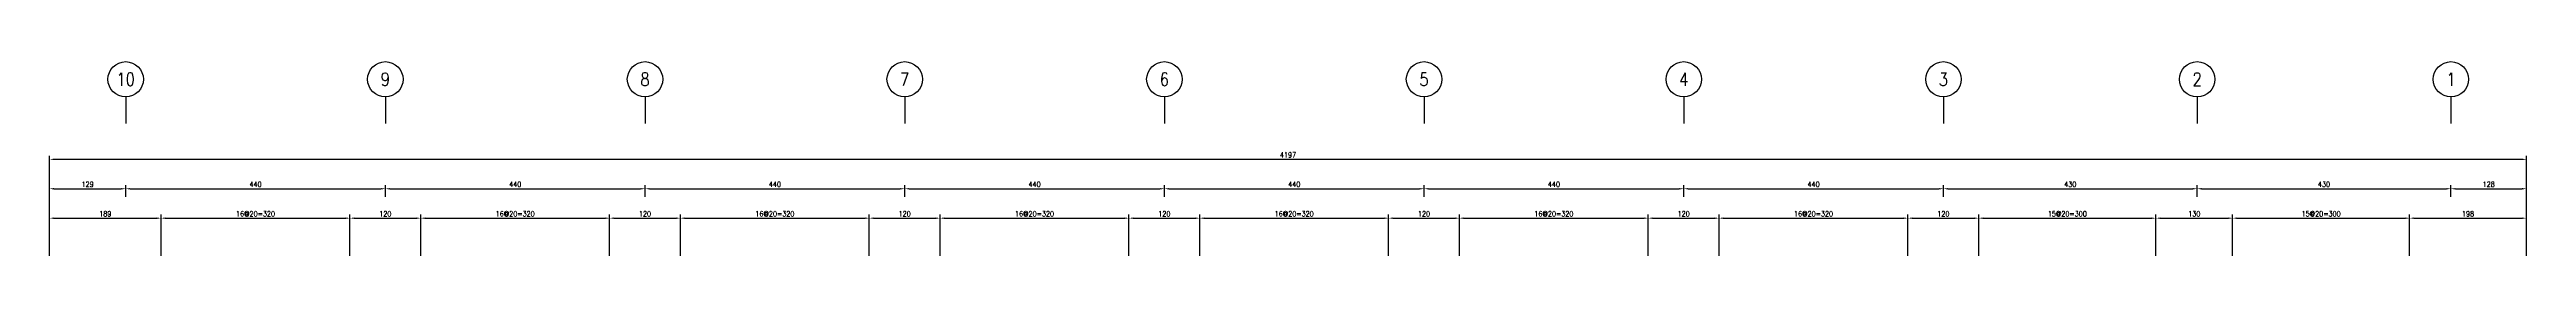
# Model space of a CAD drawing. Extents: x -4754 to 4976, y -19960 to 3841.
# Drawn here: x -265 to 3932, y -4945 to -4609 of the extents above; entities that cross this region are included whole.
import ezdxf
from ezdxf.enums import TextEntityAlignment as Align

# ---------------------------------------------------------------- set-up
doc = ezdxf.new("R2010")
doc.units = 0
doc.header["$LTSCALE"] = 3
doc.layers.get('0').update_dxf_attribs({"linetype": 'CONTINUOUS'})
doc.layers.add('HB_0', color=7, linetype='CONTINUOUS', transparency=0.5)
doc.layers.add('HB_DIM', color=1, linetype='CONTINUOUS')
doc.styles.get("Standard").update_dxf_attribs({"font": 'ROMANS.shx', "width": 0.8, "bigfont": 'chineset.shx'})
doc.dimstyles.new('30', dxfattribs={"dimscale": 3, "dimtxt": 3, "dimasz": 2.5, "dimexe": 2, "dimexo": 2, "dimgap": 1, "dimtad": 1, "dimdsep": 46, "dimtxsty": 'Standard', "dimcen": 0, "dimclrd": 256, "dimclre": 256, "dimclrt": 2, "dimadec": 0, "dimazin": 0, "dimtfac": 1, "dimtix": 1, "dimtmove": 2, "dimatfit": 3, "dimfxl": 1, "dimtolj": 1, "dimtzin": 0, "dimarcsym": 0})

# ---------------------------------------------------------------- blocks, each defined once
blk = doc.blocks.new('*D201')
at = {"layer": 'HB_DIM', "linetype": 'Continuous', "lineweight": -2}
for p, q in [((-265.4, -4938.8), (-265.4, -4868.8)), ((-257.9, -4874.8), (-83.9, -4874.8)), ((-76.4, -4938.8), (-76.4, -4868.8))]:
    blk.add_line(p, q, dxfattribs=at)
at = {"layer": 'HB_DIM'}
for points in [[(-257.9, -4873.6), (-257.9, -4876.1), (-265.4, -4874.8)], [(-83.9, -4876.1), (-83.9, -4873.6), (-76.4, -4874.8)]]:
    blk.add_solid(points, dxfattribs=at)
at = {"layer": 'HB_DIM', "color": 2, "linetype": 'Continuous', "insert": (-170.9, -4867.3), "char_height": 9, "attachment_point": 5, "rotation": 0}
blk.add_mtext('\\A1;189', dxfattribs=at)
blk = doc.blocks.new('*D202')
at = {"layer": 'HB_DIM', "linetype": 'Continuous', "lineweight": -2}
for p, q in [((-76.4, -4938.8), (-76.4, -4868.8)), ((-68.9, -4874.8), (236.1, -4874.8)), ((243.6, -4938.8), (243.6, -4868.8))]:
    blk.add_line(p, q, dxfattribs=at)
at = {"layer": 'HB_DIM'}
for points in [[(-68.9, -4873.6), (-68.9, -4876.1), (-76.4, -4874.8)], [(236.1, -4876.1), (236.1, -4873.6), (243.6, -4874.8)]]:
    blk.add_solid(points, dxfattribs=at)
at = {"layer": 'HB_DIM', "color": 2, "linetype": 'Continuous', "insert": (83.6, -4867.3), "char_height": 9, "attachment_point": 5, "rotation": 0}
blk.add_mtext('\\A1;16@20=320', dxfattribs=at)
blk = doc.blocks.new('*D203')
at = {"layer": 'HB_DIM', "linetype": 'Continuous', "lineweight": -2}
for p, q in [((243.6, -4938.8), (243.6, -4868.8)), ((251.1, -4874.8), (356.1, -4874.8)), ((363.6, -4938.8), (363.6, -4868.8))]:
    blk.add_line(p, q, dxfattribs=at)
at = {"layer": 'HB_DIM'}
for points in [[(251.1, -4873.6), (251.1, -4876.1), (243.6, -4874.8)], [(356.1, -4876.1), (356.1, -4873.6), (363.6, -4874.8)]]:
    blk.add_solid(points, dxfattribs=at)
at = {"layer": 'HB_DIM', "color": 2, "linetype": 'Continuous', "insert": (303.6, -4867.3), "char_height": 9, "attachment_point": 5, "rotation": 0}
blk.add_mtext('\\A1;120', dxfattribs=at)
blk = doc.blocks.new('*D204')
at = {"layer": 'HB_DIM', "linetype": 'Continuous', "lineweight": -2}
for p, q in [((363.6, -4938.8), (363.6, -4868.8)), ((371.1, -4874.8), (676.1, -4874.8)), ((683.6, -4938.8), (683.6, -4868.8))]:
    blk.add_line(p, q, dxfattribs=at)
at = {"layer": 'HB_DIM'}
for points in [[(371.1, -4873.6), (371.1, -4876.1), (363.6, -4874.8)], [(676.1, -4876.1), (676.1, -4873.6), (683.6, -4874.8)]]:
    blk.add_solid(points, dxfattribs=at)
at = {"layer": 'HB_DIM', "color": 2, "linetype": 'Continuous', "insert": (523.6, -4867.3), "char_height": 9, "attachment_point": 5, "rotation": 0}
blk.add_mtext('\\A1;16@20=320', dxfattribs=at)
blk = doc.blocks.new('*D205')
at = {"layer": 'HB_DIM', "linetype": 'Continuous', "lineweight": -2}
for p, q in [((683.6, -4938.8), (683.6, -4868.8)), ((691.1, -4874.8), (796.1, -4874.8)), ((803.6, -4938.8), (803.6, -4868.8))]:
    blk.add_line(p, q, dxfattribs=at)
at = {"layer": 'HB_DIM'}
for points in [[(691.1, -4873.6), (691.1, -4876.1), (683.6, -4874.8)], [(796.1, -4876.1), (796.1, -4873.6), (803.6, -4874.8)]]:
    blk.add_solid(points, dxfattribs=at)
at = {"layer": 'HB_DIM', "color": 2, "linetype": 'Continuous', "insert": (743.6, -4867.3), "char_height": 9, "attachment_point": 5, "rotation": 0}
blk.add_mtext('\\A1;120', dxfattribs=at)
blk = doc.blocks.new('*D206')
at = {"layer": 'HB_DIM', "linetype": 'Continuous', "lineweight": -2}
for p, q in [((803.6, -4938.8), (803.6, -4868.8)), ((811.1, -4874.8), (1116.1, -4874.8)), ((1123.6, -4938.8), (1123.6, -4868.8))]:
    blk.add_line(p, q, dxfattribs=at)
at = {"layer": 'HB_DIM'}
for points in [[(811.1, -4873.6), (811.1, -4876.1), (803.6, -4874.8)], [(1116.1, -4876.1), (1116.1, -4873.6), (1123.6, -4874.8)]]:
    blk.add_solid(points, dxfattribs=at)
at = {"layer": 'HB_DIM', "color": 2, "linetype": 'Continuous', "insert": (963.6, -4867.3), "char_height": 9, "attachment_point": 5, "rotation": 0}
blk.add_mtext('\\A1;16@20=320', dxfattribs=at)
blk = doc.blocks.new('*D207')
at = {"layer": 'HB_DIM', "linetype": 'Continuous', "lineweight": -2}
for p, q in [((1123.6, -4938.8), (1123.6, -4868.8)), ((1131.1, -4874.8), (1236.1, -4874.8)), ((1243.6, -4938.8), (1243.6, -4868.8))]:
    blk.add_line(p, q, dxfattribs=at)
at = {"layer": 'HB_DIM'}
for points in [[(1131.1, -4873.6), (1131.1, -4876.1), (1123.6, -4874.8)], [(1236.1, -4876.1), (1236.1, -4873.6), (1243.6, -4874.8)]]:
    blk.add_solid(points, dxfattribs=at)
at = {"layer": 'HB_DIM', "color": 2, "linetype": 'Continuous', "insert": (1183.6, -4867.3), "char_height": 9, "attachment_point": 5, "rotation": 0}
blk.add_mtext('\\A1;120', dxfattribs=at)
blk = doc.blocks.new('*D208')
at = {"layer": 'HB_DIM', "linetype": 'Continuous', "lineweight": -2}
for p, q in [((1243.6, -4938.8), (1243.6, -4868.8)), ((1251.1, -4874.8), (1556.1, -4874.8)), ((1563.6, -4938.8), (1563.6, -4868.8))]:
    blk.add_line(p, q, dxfattribs=at)
at = {"layer": 'HB_DIM'}
for points in [[(1251.1, -4873.6), (1251.1, -4876.1), (1243.6, -4874.8)], [(1556.1, -4876.1), (1556.1, -4873.6), (1563.6, -4874.8)]]:
    blk.add_solid(points, dxfattribs=at)
at = {"layer": 'HB_DIM', "color": 2, "linetype": 'Continuous', "insert": (1403.6, -4867.3), "char_height": 9, "attachment_point": 5, "rotation": 0}
blk.add_mtext('\\A1;16@20=320', dxfattribs=at)
blk = doc.blocks.new('*D209')
at = {"layer": 'HB_DIM', "linetype": 'Continuous', "lineweight": -2}
for p, q in [((1563.6, -4938.8), (1563.6, -4868.8)), ((1571.1, -4874.8), (1676.1, -4874.8)), ((1683.6, -4938.8), (1683.6, -4868.8))]:
    blk.add_line(p, q, dxfattribs=at)
at = {"layer": 'HB_DIM'}
for points in [[(1571.1, -4873.6), (1571.1, -4876.1), (1563.6, -4874.8)], [(1676.1, -4876.1), (1676.1, -4873.6), (1683.6, -4874.8)]]:
    blk.add_solid(points, dxfattribs=at)
at = {"layer": 'HB_DIM', "color": 2, "linetype": 'Continuous', "insert": (1623.6, -4867.3), "char_height": 9, "attachment_point": 5, "rotation": 0}
blk.add_mtext('\\A1;120', dxfattribs=at)
blk = doc.blocks.new('*D210')
at = {"layer": 'HB_DIM', "linetype": 'Continuous', "lineweight": -2}
for p, q in [((1683.6, -4938.8), (1683.6, -4868.8)), ((1691.1, -4874.8), (1996.1, -4874.8)), ((2003.6, -4938.8), (2003.6, -4868.8))]:
    blk.add_line(p, q, dxfattribs=at)
at = {"layer": 'HB_DIM'}
for points in [[(1691.1, -4873.6), (1691.1, -4876.1), (1683.6, -4874.8)], [(1996.1, -4876.1), (1996.1, -4873.6), (2003.6, -4874.8)]]:
    blk.add_solid(points, dxfattribs=at)
at = {"layer": 'HB_DIM', "color": 2, "linetype": 'Continuous', "insert": (1843.6, -4867.3), "char_height": 9, "attachment_point": 5, "rotation": 0}
blk.add_mtext('\\A1;16@20=320', dxfattribs=at)
blk = doc.blocks.new('*D211')
at = {"layer": 'HB_DIM', "linetype": 'Continuous', "lineweight": -2}
for p, q in [((2003.6, -4938.8), (2003.6, -4868.8)), ((2011.1, -4874.8), (2116.1, -4874.8)), ((2123.6, -4938.8), (2123.6, -4868.8))]:
    blk.add_line(p, q, dxfattribs=at)
at = {"layer": 'HB_DIM'}
for points in [[(2011.1, -4873.6), (2011.1, -4876.1), (2003.6, -4874.8)], [(2116.1, -4876.1), (2116.1, -4873.6), (2123.6, -4874.8)]]:
    blk.add_solid(points, dxfattribs=at)
at = {"layer": 'HB_DIM', "color": 2, "linetype": 'Continuous', "insert": (2063.6, -4867.3), "char_height": 9, "attachment_point": 5, "rotation": 0}
blk.add_mtext('\\A1;120', dxfattribs=at)
blk = doc.blocks.new('*D212')
at = {"layer": 'HB_DIM', "linetype": 'Continuous', "lineweight": -2}
for p, q in [((2123.6, -4938.8), (2123.6, -4868.8)), ((2131.1, -4874.8), (2436.1, -4874.8)), ((2443.6, -4938.8), (2443.6, -4868.8))]:
    blk.add_line(p, q, dxfattribs=at)
at = {"layer": 'HB_DIM'}
for points in [[(2131.1, -4873.6), (2131.1, -4876.1), (2123.6, -4874.8)], [(2436.1, -4876.1), (2436.1, -4873.6), (2443.6, -4874.8)]]:
    blk.add_solid(points, dxfattribs=at)
at = {"layer": 'HB_DIM', "color": 2, "linetype": 'Continuous', "insert": (2283.6, -4867.3), "char_height": 9, "attachment_point": 5, "rotation": 0}
blk.add_mtext('\\A1;16@20=320', dxfattribs=at)
blk = doc.blocks.new('*D213')
at = {"layer": 'HB_DIM', "linetype": 'Continuous', "lineweight": -2}
for p, q in [((2443.6, -4938.8), (2443.6, -4868.8)), ((2451.1, -4874.8), (2556.1, -4874.8)), ((2563.6, -4938.8), (2563.6, -4868.8))]:
    blk.add_line(p, q, dxfattribs=at)
at = {"layer": 'HB_DIM'}
for points in [[(2451.1, -4873.6), (2451.1, -4876.1), (2443.6, -4874.8)], [(2556.1, -4876.1), (2556.1, -4873.6), (2563.6, -4874.8)]]:
    blk.add_solid(points, dxfattribs=at)
at = {"layer": 'HB_DIM', "color": 2, "linetype": 'Continuous', "insert": (2503.6, -4867.3), "char_height": 9, "attachment_point": 5, "rotation": 0}
blk.add_mtext('\\A1;120', dxfattribs=at)
blk = doc.blocks.new('*D214')
at = {"layer": 'HB_DIM', "linetype": 'Continuous', "lineweight": -2}
for p, q in [((2563.6, -4938.8), (2563.6, -4868.8)), ((2571.1, -4874.8), (2876.1, -4874.8)), ((2883.6, -4938.8), (2883.6, -4868.8))]:
    blk.add_line(p, q, dxfattribs=at)
at = {"layer": 'HB_DIM'}
for points in [[(2571.1, -4873.6), (2571.1, -4876.1), (2563.6, -4874.8)], [(2876.1, -4876.1), (2876.1, -4873.6), (2883.6, -4874.8)]]:
    blk.add_solid(points, dxfattribs=at)
at = {"layer": 'HB_DIM', "color": 2, "linetype": 'Continuous', "insert": (2723.6, -4867.3), "char_height": 9, "attachment_point": 5, "rotation": 0}
blk.add_mtext('\\A1;16@20=320', dxfattribs=at)
blk = doc.blocks.new('*D215')
at = {"layer": 'HB_DIM', "linetype": 'Continuous', "lineweight": -2}
for p, q in [((2883.6, -4938.8), (2883.6, -4868.8)), ((2891.1, -4874.8), (2996.1, -4874.8)), ((3003.6, -4938.8), (3003.6, -4868.8))]:
    blk.add_line(p, q, dxfattribs=at)
at = {"layer": 'HB_DIM'}
for points in [[(2891.1, -4873.6), (2891.1, -4876.1), (2883.6, -4874.8)], [(2996.1, -4876.1), (2996.1, -4873.6), (3003.6, -4874.8)]]:
    blk.add_solid(points, dxfattribs=at)
at = {"layer": 'HB_DIM', "color": 2, "linetype": 'Continuous', "insert": (2943.6, -4867.3), "char_height": 9, "attachment_point": 5, "rotation": 0}
blk.add_mtext('\\A1;120', dxfattribs=at)
blk = doc.blocks.new('*D216')
at = {"layer": 'HB_DIM', "linetype": 'Continuous', "lineweight": -2}
for p, q in [((3003.6, -4938.8), (3003.6, -4868.8)), ((3011.1, -4874.8), (3296.1, -4874.8)), ((3303.6, -4938.8), (3303.6, -4868.8))]:
    blk.add_line(p, q, dxfattribs=at)
at = {"layer": 'HB_DIM'}
for points in [[(3011.1, -4873.6), (3011.1, -4876.1), (3003.6, -4874.8)], [(3296.1, -4876.1), (3296.1, -4873.6), (3303.6, -4874.8)]]:
    blk.add_solid(points, dxfattribs=at)
at = {"layer": 'HB_DIM', "color": 2, "linetype": 'Continuous', "insert": (3153.6, -4867.3), "char_height": 9, "attachment_point": 5, "rotation": 0}
blk.add_mtext('\\A1;15@20=300', dxfattribs=at)
blk = doc.blocks.new('*D217')
at = {"layer": 'HB_DIM', "linetype": 'Continuous', "lineweight": -2}
for p, q in [((3303.6, -4938.8), (3303.6, -4868.8)), ((3311.1, -4874.8), (3426.1, -4874.8)), ((3433.6, -4938.8), (3433.6, -4868.8))]:
    blk.add_line(p, q, dxfattribs=at)
at = {"layer": 'HB_DIM'}
for points in [[(3311.1, -4873.6), (3311.1, -4876.1), (3303.6, -4874.8)], [(3426.1, -4876.1), (3426.1, -4873.6), (3433.6, -4874.8)]]:
    blk.add_solid(points, dxfattribs=at)
at = {"layer": 'HB_DIM', "color": 2, "linetype": 'Continuous', "insert": (3368.6, -4867.3), "char_height": 9, "attachment_point": 5, "rotation": 0}
blk.add_mtext('\\A1;130', dxfattribs=at)
blk = doc.blocks.new('*D218')
at = {"layer": 'HB_DIM', "linetype": 'Continuous', "lineweight": -2}
for p, q in [((3433.6, -4938.8), (3433.6, -4868.8)), ((3441.1, -4874.8), (3726.1, -4874.8)), ((3733.6, -4938.8), (3733.6, -4868.8))]:
    blk.add_line(p, q, dxfattribs=at)
at = {"layer": 'HB_DIM'}
for points in [[(3441.1, -4873.6), (3441.1, -4876.1), (3433.6, -4874.8)], [(3726.1, -4876.1), (3726.1, -4873.6), (3733.6, -4874.8)]]:
    blk.add_solid(points, dxfattribs=at)
at = {"layer": 'HB_DIM', "color": 2, "linetype": 'Continuous', "insert": (3583.6, -4867.3), "char_height": 9, "attachment_point": 5, "rotation": 0}
blk.add_mtext('\\A1;15@20=300', dxfattribs=at)
blk = doc.blocks.new('*D219')
at = {"layer": 'HB_DIM', "linetype": 'Continuous', "lineweight": -2}
for p, q in [((3733.6, -4938.8), (3733.6, -4868.8)), ((3741.1, -4874.8), (3924.1, -4874.8)), ((3931.6, -4938.8), (3931.6, -4868.8))]:
    blk.add_line(p, q, dxfattribs=at)
at = {"layer": 'HB_DIM'}
for points in [[(3741.1, -4873.6), (3741.1, -4876.1), (3733.6, -4874.8)], [(3924.1, -4876.1), (3924.1, -4873.6), (3931.6, -4874.8)]]:
    blk.add_solid(points, dxfattribs=at)
at = {"layer": 'HB_DIM', "color": 2, "linetype": 'Continuous', "insert": (3832.6, -4867.3), "char_height": 9, "attachment_point": 5, "rotation": 0}
blk.add_mtext('\\A1;198', dxfattribs=at)
blk = doc.blocks.new('*D220')
at = {"layer": 'HB_DIM', "linetype": 'Continuous', "lineweight": -2}
for p, q in [((-265.4, -4938.8), (-265.4, -4768.8)), ((-257.9, -4774.8), (3924.1, -4774.8)), ((3931.6, -4938.8), (3931.6, -4768.8))]:
    blk.add_line(p, q, dxfattribs=at)
at = {"layer": 'HB_DIM'}
for points in [[(-257.9, -4773.6), (-257.9, -4776.1), (-265.4, -4774.8)], [(3924.1, -4776.1), (3924.1, -4773.6), (3931.6, -4774.8)]]:
    blk.add_solid(points, dxfattribs=at)
at = {"layer": 'HB_DIM', "color": 2, "linetype": 'Continuous', "insert": (1833.1, -4767.3), "char_height": 9, "attachment_point": 5, "rotation": 0}
blk.add_mtext('\\A1;4197', dxfattribs=at)
blk = doc.blocks.new('*D221')
at = {"layer": 'HB_DIM', "linetype": 'Continuous', "lineweight": -2}
for p, q in [((-265.4, -4938.8), (-265.4, -4818.8)), ((-257.9, -4824.8), (-143.9, -4824.8)), ((-136.4, -4838.8), (-136.4, -4818.8))]:
    blk.add_line(p, q, dxfattribs=at)
at = {"layer": 'HB_DIM'}
for points in [[(-257.9, -4823.6), (-257.9, -4826.1), (-265.4, -4824.8)], [(-143.9, -4826.1), (-143.9, -4823.6), (-136.4, -4824.8)]]:
    blk.add_solid(points, dxfattribs=at)
at = {"layer": 'HB_DIM', "color": 2, "linetype": 'Continuous', "insert": (-200.9, -4817.3), "char_height": 9, "attachment_point": 5, "rotation": 0}
blk.add_mtext('\\A1;129', dxfattribs=at)
blk = doc.blocks.new('*D222')
at = {"layer": 'HB_DIM', "linetype": 'Continuous', "lineweight": -2}
for p, q in [((-136.4, -4838.8), (-136.4, -4818.8)), ((-128.9, -4824.8), (296.1, -4824.8)), ((303.6, -4838.8), (303.6, -4818.8))]:
    blk.add_line(p, q, dxfattribs=at)
at = {"layer": 'HB_DIM'}
for points in [[(-128.9, -4823.6), (-128.9, -4826.1), (-136.4, -4824.8)], [(296.1, -4826.1), (296.1, -4823.6), (303.6, -4824.8)]]:
    blk.add_solid(points, dxfattribs=at)
at = {"layer": 'HB_DIM', "color": 2, "linetype": 'Continuous', "insert": (83.6, -4817.3), "char_height": 9, "attachment_point": 5, "rotation": 0}
blk.add_mtext('\\A1;440', dxfattribs=at)
blk = doc.blocks.new('*D223')
at = {"layer": 'HB_DIM', "linetype": 'Continuous', "lineweight": -2}
for p, q in [((303.6, -4838.8), (303.6, -4818.8)), ((311.1, -4824.8), (736.1, -4824.8)), ((743.6, -4838.8), (743.6, -4818.8))]:
    blk.add_line(p, q, dxfattribs=at)
at = {"layer": 'HB_DIM'}
for points in [[(311.1, -4823.6), (311.1, -4826.1), (303.6, -4824.8)], [(736.1, -4826.1), (736.1, -4823.6), (743.6, -4824.8)]]:
    blk.add_solid(points, dxfattribs=at)
at = {"layer": 'HB_DIM', "color": 2, "linetype": 'Continuous', "insert": (523.6, -4817.3), "char_height": 9, "attachment_point": 5, "rotation": 0}
blk.add_mtext('\\A1;440', dxfattribs=at)
blk = doc.blocks.new('*D224')
at = {"layer": 'HB_DIM', "linetype": 'Continuous', "lineweight": -2}
for p, q in [((743.6, -4838.8), (743.6, -4818.8)), ((751.1, -4824.8), (1176.1, -4824.8)), ((1183.6, -4838.8), (1183.6, -4818.8))]:
    blk.add_line(p, q, dxfattribs=at)
at = {"layer": 'HB_DIM'}
for points in [[(751.1, -4823.6), (751.1, -4826.1), (743.6, -4824.8)], [(1176.1, -4826.1), (1176.1, -4823.6), (1183.6, -4824.8)]]:
    blk.add_solid(points, dxfattribs=at)
at = {"layer": 'HB_DIM', "color": 2, "linetype": 'Continuous', "insert": (963.6, -4817.3), "char_height": 9, "attachment_point": 5, "rotation": 0}
blk.add_mtext('\\A1;440', dxfattribs=at)
blk = doc.blocks.new('*D225')
at = {"layer": 'HB_DIM', "linetype": 'Continuous', "lineweight": -2}
for p, q in [((1183.6, -4838.8), (1183.6, -4818.8)), ((1191.1, -4824.8), (1616.1, -4824.8)), ((1623.6, -4838.8), (1623.6, -4818.8))]:
    blk.add_line(p, q, dxfattribs=at)
at = {"layer": 'HB_DIM'}
for points in [[(1191.1, -4823.6), (1191.1, -4826.1), (1183.6, -4824.8)], [(1616.1, -4826.1), (1616.1, -4823.6), (1623.6, -4824.8)]]:
    blk.add_solid(points, dxfattribs=at)
at = {"layer": 'HB_DIM', "color": 2, "linetype": 'Continuous', "insert": (1403.6, -4817.3), "char_height": 9, "attachment_point": 5, "rotation": 0}
blk.add_mtext('\\A1;440', dxfattribs=at)
blk = doc.blocks.new('*D226')
at = {"layer": 'HB_DIM', "linetype": 'Continuous', "lineweight": -2}
for p, q in [((1623.6, -4838.8), (1623.6, -4818.8)), ((1631.1, -4824.8), (2056.1, -4824.8)), ((2063.6, -4838.8), (2063.6, -4818.8))]:
    blk.add_line(p, q, dxfattribs=at)
at = {"layer": 'HB_DIM'}
for points in [[(1631.1, -4823.6), (1631.1, -4826.1), (1623.6, -4824.8)], [(2056.1, -4826.1), (2056.1, -4823.6), (2063.6, -4824.8)]]:
    blk.add_solid(points, dxfattribs=at)
at = {"layer": 'HB_DIM', "color": 2, "linetype": 'Continuous', "insert": (1843.6, -4817.3), "char_height": 9, "attachment_point": 5, "rotation": 0}
blk.add_mtext('\\A1;440', dxfattribs=at)
blk = doc.blocks.new('*D227')
at = {"layer": 'HB_DIM', "linetype": 'Continuous', "lineweight": -2}
for p, q in [((2063.6, -4838.8), (2063.6, -4818.8)), ((2071.1, -4824.8), (2496.1, -4824.8)), ((2503.6, -4838.8), (2503.6, -4818.8))]:
    blk.add_line(p, q, dxfattribs=at)
at = {"layer": 'HB_DIM'}
for points in [[(2071.1, -4823.6), (2071.1, -4826.1), (2063.6, -4824.8)], [(2496.1, -4826.1), (2496.1, -4823.6), (2503.6, -4824.8)]]:
    blk.add_solid(points, dxfattribs=at)
at = {"layer": 'HB_DIM', "color": 2, "linetype": 'Continuous', "insert": (2283.6, -4817.3), "char_height": 9, "attachment_point": 5, "rotation": 0}
blk.add_mtext('\\A1;440', dxfattribs=at)
blk = doc.blocks.new('*D228')
at = {"layer": 'HB_DIM', "linetype": 'Continuous', "lineweight": -2}
for p, q in [((2503.6, -4838.8), (2503.6, -4818.8)), ((2511.1, -4824.8), (2936.1, -4824.8)), ((2943.6, -4838.8), (2943.6, -4818.8))]:
    blk.add_line(p, q, dxfattribs=at)
at = {"layer": 'HB_DIM'}
for points in [[(2511.1, -4823.6), (2511.1, -4826.1), (2503.6, -4824.8)], [(2936.1, -4826.1), (2936.1, -4823.6), (2943.6, -4824.8)]]:
    blk.add_solid(points, dxfattribs=at)
at = {"layer": 'HB_DIM', "color": 2, "linetype": 'Continuous', "insert": (2723.6, -4817.3), "char_height": 9, "attachment_point": 5, "rotation": 0}
blk.add_mtext('\\A1;440', dxfattribs=at)
blk = doc.blocks.new('*D229')
at = {"layer": 'HB_DIM', "linetype": 'Continuous', "lineweight": -2}
for p, q in [((2943.6, -4838.8), (2943.6, -4818.8)), ((2951.1, -4824.8), (3366.1, -4824.8)), ((3373.6, -4838.8), (3373.6, -4818.8))]:
    blk.add_line(p, q, dxfattribs=at)
at = {"layer": 'HB_DIM'}
for points in [[(2951.1, -4823.6), (2951.1, -4826.1), (2943.6, -4824.8)], [(3366.1, -4826.1), (3366.1, -4823.6), (3373.6, -4824.8)]]:
    blk.add_solid(points, dxfattribs=at)
at = {"layer": 'HB_DIM', "color": 2, "linetype": 'Continuous', "insert": (3158.6, -4817.3), "char_height": 9, "attachment_point": 5, "rotation": 0}
blk.add_mtext('\\A1;430', dxfattribs=at)
blk = doc.blocks.new('*D230')
at = {"layer": 'HB_DIM', "linetype": 'Continuous', "lineweight": -2}
for p, q in [((3373.6, -4838.8), (3373.6, -4818.8)), ((3381.1, -4824.8), (3796.1, -4824.8)), ((3803.6, -4838.8), (3803.6, -4818.8))]:
    blk.add_line(p, q, dxfattribs=at)
at = {"layer": 'HB_DIM'}
for points in [[(3381.1, -4823.6), (3381.1, -4826.1), (3373.6, -4824.8)], [(3796.1, -4826.1), (3796.1, -4823.6), (3803.6, -4824.8)]]:
    blk.add_solid(points, dxfattribs=at)
at = {"layer": 'HB_DIM', "color": 2, "linetype": 'Continuous', "insert": (3588.6, -4817.3), "char_height": 9, "attachment_point": 5, "rotation": 0}
blk.add_mtext('\\A1;430', dxfattribs=at)
blk = doc.blocks.new('*D231')
at = {"layer": 'HB_DIM', "linetype": 'Continuous', "lineweight": -2}
for p, q in [((3803.6, -4838.8), (3803.6, -4818.8)), ((3811.1, -4824.8), (3924.1, -4824.8)), ((3931.6, -4938.8), (3931.6, -4818.8))]:
    blk.add_line(p, q, dxfattribs=at)
at = {"layer": 'HB_DIM'}
for points in [[(3811.1, -4823.6), (3811.1, -4826.1), (3803.6, -4824.8)], [(3924.1, -4826.1), (3924.1, -4823.6), (3931.6, -4824.8)]]:
    blk.add_solid(points, dxfattribs=at)
at = {"layer": 'HB_DIM', "color": 2, "linetype": 'Continuous', "insert": (3867.6, -4817.3), "char_height": 9, "attachment_point": 5, "rotation": 0}
blk.add_mtext('\\A1;128', dxfattribs=at)
blk = doc.blocks.new('line_guide')
at = {"color": 4, "linetype": 'Continuous'}
blk.add_line((0, 0), (0, -45), dxfattribs=at)
blk.add_circle((0, 30), 30, dxfattribs=at)
at = {"color": 4, "linetype": 'Continuous', "width": 0.8}
blk.add_attdef('A', text='', height=22.5, dxfattribs=at).set_placement((0, 30), align=Align.MIDDLE)

msp = doc.modelspace()

# ---------------------------------------------------------------- block references
at = {"layer": 'HB_0', "linetype": 'Continuous'}
for p, values in [((-136.427, -4668.802), {'A': '10'}), ((303.573, -4668.802), {'A': '9'}), ((743.573, -4668.802), {'A': '8'}), ((1183.573, -4668.802), {'A': '7'}), ((1623.573, -4668.802), {'A': '6'}), ((2063.573, -4668.802), {'A': '5'}), ((2503.573, -4668.802), {'A': '4'}), ((2943.573, -4668.802), {'A': '3'}), ((3373.573, -4668.802), {'A': '2'}), ((3803.573, -4668.802), {'A': '1'})]:
    msp.add_blockref('line_guide', p, dxfattribs=at).add_auto_attribs(values)

# ---------------------------------------------------------------- dimensions: what is measured, and where the dimension line sits
at = {"layer": 'HB_DIM', "linetype": 'Continuous'}
for base, p1, p2, picture, middle in [((3931.573, -4774.802), (-265.427, -4944.802), (3931.573, -4944.802), '*D220', (1833.073, -4767.302)), ((-136.427, -4824.802), (-265.427, -4944.802), (-136.427, -4844.802, 521), '*D221', (-200.927, -4817.302)), ((303.573, -4824.802), (-136.427, -4844.802, 521), (303.573, -4844.802, 81), '*D222', (83.573, -4817.302)), ((743.573, -4824.802), (303.573, -4844.802, 81), (743.573, -4844.802, -359), '*D223', (523.573, -4817.302)), ((1183.573, -4824.802), (743.573, -4844.802, -359), (1183.573, -4844.802, -799), '*D224', (963.573, -4817.302)), ((1623.573, -4824.802), (1183.573, -4844.802, -799), (1623.573, -4844.802, -1239), '*D225', (1403.573, -4817.302)), ((2063.573, -4824.802), (1623.573, -4844.802, -1239), (2063.573, -4844.802, -1679), '*D226', (1843.573, -4817.302)), ((2503.573, -4824.802), (2063.573, -4844.802, -1679), (2503.573, -4844.802, -2119), '*D227', (2283.573, -4817.302)), ((2943.573, -4824.802), (2503.573, -4844.802, -2119), (2943.573, -4844.802, -2559), '*D228', (2723.573, -4817.302)), ((3373.573, -4824.802), (2943.573, -4844.802, -2559), (3373.573, -4844.802, -2989), '*D229', (3158.573, -4817.302)), ((3803.573, -4824.802), (3373.573, -4844.802, -2989), (3803.573, -4844.802, -3419), '*D230', (3588.573, -4817.302)), ((3931.573, -4824.802), (3803.573, -4844.802, -3419), (3931.573, -4944.802), '*D231', (3867.573, -4817.302)), ((-76.427, -4874.802), (-265.427, -4944.802), (-76.427, -4944.802, 45.395), '*D201', (-170.927, -4867.302)), ((363.573, -4874.802), (243.573, -4944.802, 45.395), (363.573, -4944.802, 45.395), '*D203', (303.573, -4867.302)), ((803.573, -4874.802), (683.573, -4944.802, 45.395), (803.573, -4944.802, 45.395), '*D205', (743.573, -4867.302)), ((1243.573, -4874.802), (1123.573, -4944.802, 45.395), (1243.573, -4944.802, 45.395), '*D207', (1183.573, -4867.302)), ((1683.573, -4874.802), (1563.573, -4944.802, 45.395), (1683.573, -4944.802, 45.395), '*D209', (1623.573, -4867.302)), ((2123.573, -4874.802), (2003.573, -4944.802, 45.395), (2123.573, -4944.802, 45.395), '*D211', (2063.573, -4867.302)), ((2563.573, -4874.802), (2443.573, -4944.802, 45.395), (2563.573, -4944.802, 45.395), '*D213', (2503.573, -4867.302)), ((3003.573, -4874.802), (2883.573, -4944.802, 45.395), (3003.573, -4944.802, 45.395), '*D215', (2943.573, -4867.302)), ((3433.573, -4874.802), (3303.573, -4944.802, 45.395), (3433.573, -4944.802, 45.395), '*D217', (3368.573, -4867.302)), ((3931.573, -4874.802), (3733.573, -4944.802, 45.395), (3931.573, -4944.802), '*D219', (3832.573, -4867.302))]:
    dim = msp.add_linear_dim(base=base, p1=p1, p2=p2, angle=0, dimstyle='30', override={"dimdec": 0, "dimpost": '<>'}, dxfattribs=at)
    dim.commit()
    dim.dimension.update_dxf_attribs({"geometry": picture, "text_midpoint": middle})
for base, p1, p2, text, picture, middle in [((243.573, -4874.802), (-76.427, -4944.802, 45.395), (243.573, -4944.802, 45.395), '16@20=<>', '*D202', (83.573, -4867.302)), ((683.573, -4874.802), (363.573, -4944.802, 45.395), (683.573, -4944.802, 45.395), '16@20=<>', '*D204', (523.573, -4867.302)), ((1123.573, -4874.802), (803.573, -4944.802, 45.395), (1123.573, -4944.802, 45.395), '16@20=<>', '*D206', (963.573, -4867.302)), ((1563.573, -4874.802), (1243.573, -4944.802, 45.395), (1563.573, -4944.802, 45.395), '16@20=<>', '*D208', (1403.573, -4867.302)), ((2003.573, -4874.802), (1683.573, -4944.802, 45.395), (2003.573, -4944.802, 45.395), '16@20=<>', '*D210', (1843.573, -4867.302)), ((2443.573, -4874.802), (2123.573, -4944.802, 45.395), (2443.573, -4944.802, 45.395), '16@20=<>', '*D212', (2283.573, -4867.302)), ((2883.573, -4874.802), (2563.573, -4944.802, 45.395), (2883.573, -4944.802, 45.395), '16@20=<>', '*D214', (2723.573, -4867.302)), ((3303.573, -4874.802), (3003.573, -4944.802, 45.395), (3303.573, -4944.802, 45.395), '15@20=<>', '*D216', (3153.573, -4867.302)), ((3733.573, -4874.802), (3433.573, -4944.802, 45.395), (3733.573, -4944.802, 45.395), '15@20=<>', '*D218', (3583.573, -4867.302))]:
    dim = msp.add_linear_dim(base=base, p1=p1, p2=p2, angle=0, text=text, dimstyle='30', override={"dimdec": 0, "dimpost": '<>'}, dxfattribs=at)
    dim.commit()
    dim.dimension.update_dxf_attribs({"geometry": picture, "text_midpoint": middle})

doc.saveas('drawing.dxf')
